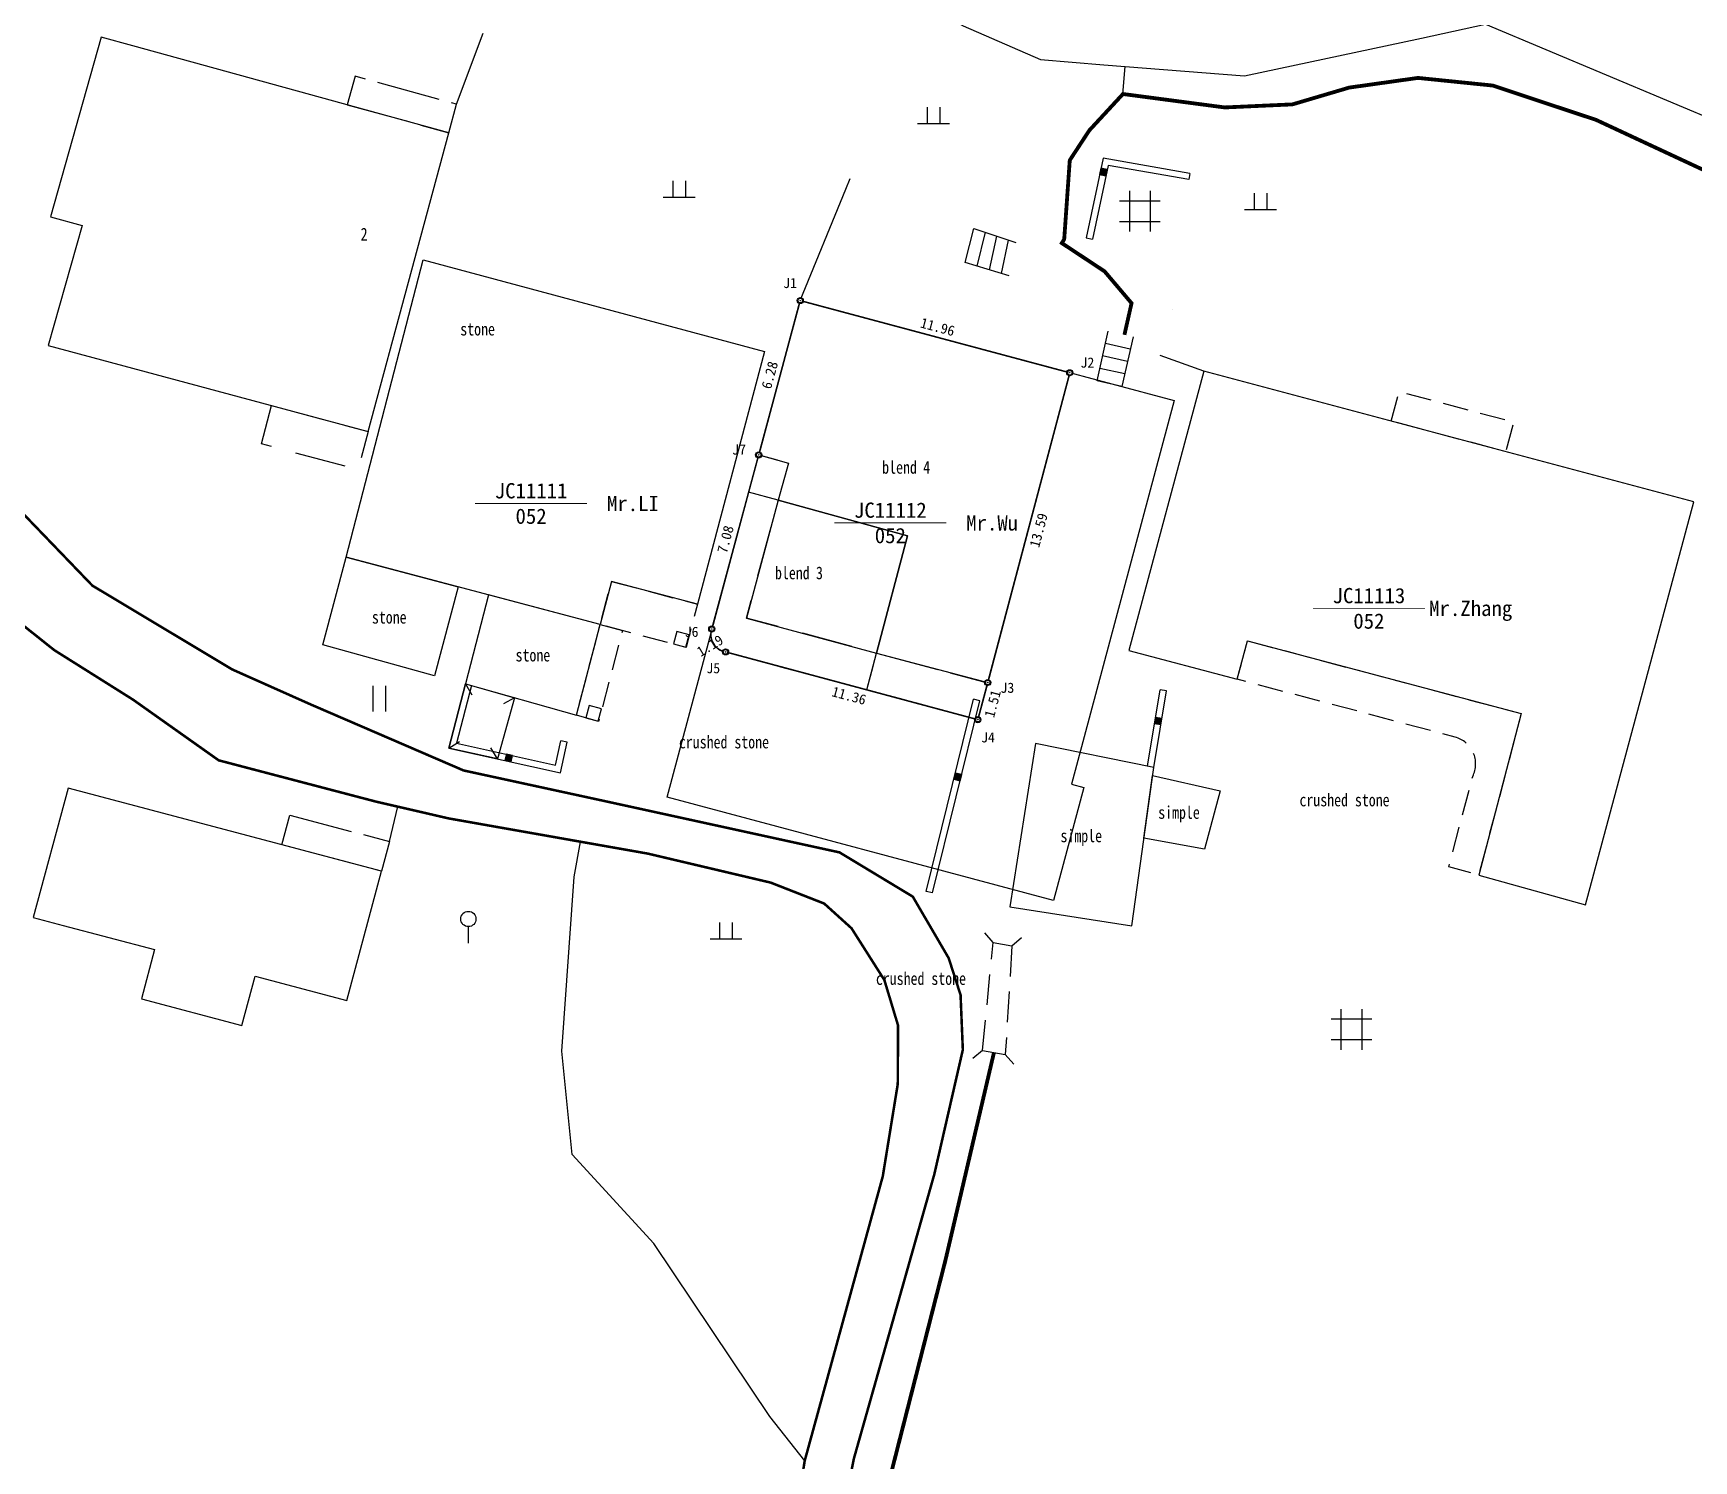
# Model space of a CAD drawing. Header units: millimetres. Extents: x 40421689 to 40422731, y 2790275 to 2791319.
# Drawn here: x 40422176.2 to 40422241.5, y 2790759.8 to 2790815.9 of the extents above; entities that cross this region are included whole.
import ezdxf
from ezdxf.enums import TextEntityAlignment as Align

# ---------------------------------------------------------------- set-up
doc = ezdxf.new("R2010")
doc.units = ezdxf.units.MM
doc.set_wipeout_variables(frame=1)
for name, pattern in [('X3', [5, 4, -1]), ('X31', [1.8, 1.2, -0.6]), ('X32', [1.5, 1, -0.5]), ('X39', [3, 2.5, -0.5]), ('X5', [3, 2, -1])]:
    doc.linetypes.add(name, pattern=pattern)
for name, color, linetype in [('DLDW', 8, 'Continuous'), ('DLSS', 8, 'Continuous'), ('DMTZ', 8, 'Continuous'), ('JMD', 8, 'Continuous'), ('JZP', 1, 'Continuous'), ('SXSS', 8, 'Continuous'), ('TK', 7, 'Continuous'), ('ZBTZ', 8, 'Continuous'), ('展绘宗地', 1, 'Continuous'), ('现状宗地', 5, 'Continuous'), ('现状宗地注记', 7, 'Continuous'), ('界址点', 7, 'Continuous'), ('界址点注记', 7, 'Continuous'), ('界址线', 1, 'Continuous'), ('界址线注记', 7, 'Continuous')]:
    doc.layers.add(name, color=color, linetype=linetype)
doc.styles.add('HZ', font='simhei.ttf', dxfattribs={"width": 0.8})
doc.styles.get("Standard").update_dxf_attribs({"font": 'simhei.ttf'})
doc.linetypes.add('10421', pattern='A,2,[150,AAA.SHX,S=0.5,R=0,X=0,Y=0.5],1e-11', length=2)
doc.linetypes.add('10422', pattern='A,0.75,[150,AAA.SHX,S=0.5,R=0,X=0,Y=0.5],1.5,[177,AAA.SHX,S=1,R=0,X=0,Y=0.4],0.75', length=3)
doc.linetypes.add('1161', pattern='A,0,[149,AAA.SHX,S=0.15,R=0,X=0,Y=0],-1.6', length=1.6)

msp = doc.modelspace()

# ---------------------------------------------------------------- texts
at = {"layer": 'DLDW', "linetype": 'Continuous', "style": 'HZ', "width": 0.8}
for p in [(40422203.368, 2790788.042), (40422227.745, 2790785.765)]:
    msp.add_text('crushed stone', height=0.5, rotation=0.00005, dxfattribs=at).set_placement(p, align=Align.MIDDLE)
at = {"layer": 'DLSS', "linetype": 'Continuous', "style": 'HZ', "width": 0.8}
msp.add_text('crushed stone', height=0.5, rotation=0.00005, dxfattribs=at).set_placement((40422211.106, 2790778.75, 20), align=Align.MIDDLE)
at = {"layer": 'JMD', "linetype": 'Continuous', "style": 'HZ', "width": 0.8}
for s, p in [('2', (40422189.095, 2790807.988)), ('4', (40422211.194, 2790798.827)), ('3', (40422206.983, 2790794.679))]:
    msp.add_text(s, height=0.5, rotation=0.00005, dxfattribs=at).set_placement(p, align=Align.MIDDLE_LEFT)
for s, p in [('stone', (40422193.69, 2790804.253)), ('stone', (40422190.219, 2790792.934)), ('stone', (40422195.863, 2790791.446)), ('simple', (40422221.243, 2790785.21)), ('simple', (40422217.403, 2790784.292))]:
    msp.add_text(s, height=0.5, rotation=0.00005, dxfattribs=at).set_placement(p, align=Align.MIDDLE)
for p in [(40422210.944, 2790798.827), (40422206.733, 2790794.679)]:
    msp.add_text('blend', height=0.5, rotation=0.00005, dxfattribs=at).set_placement(p, align=Align.MIDDLE_RIGHT)
at = {"layer": '现状宗地注记', "color": 7}
for s, p in [('JC11111', (40422195.791, 2790797.907)), ('Mr.LI', (40422199.791, 2790797.407)), ('052', (40422195.791, 2790796.907)), ('JC11112', (40422209.903, 2790797.145)), ('052', (40422209.903, 2790796.145)), ('Mr.Wu', (40422213.903, 2790796.645)), ('JC11113', (40422228.702, 2790793.787)), ('Mr.Zhang', (40422232.702, 2790793.287)), ('052', (40422228.702, 2790792.787))]:
    msp.add_text(s, height=0.6, dxfattribs=at).set_placement(p, align=Align.MIDDLE_CENTER)
at = {"layer": '界址点注记', "color": 7}
for s, p in [('J1', (40422205.965, 2790806.07)), ('J2', (40422217.645, 2790802.944)), ('J7', (40422203.96, 2790799.525)), ('J6', (40422202.097, 2790792.366)), ('J5', (40422202.947, 2790790.938)), ('J3', (40422214.5, 2790790.168)), ('J4', (40422213.741, 2790788.22))]:
    msp.add_text(s, height=0.4, dxfattribs=at).set_placement(p, align=Align.MIDDLE_CENTER)
at = {"layer": '界址线注记', "color": 7}
for s, rotation, p in [('11.96', 345.01584, (40422211.762, 2790804.346)), ('6.28', 74.92137, (40422205.162, 2790802.451)), ('7.08', 74.92137, (40422203.424, 2790796.001)), ('13.59', 75.1551, (40422215.727, 2790796.356)), ('1.19', 30.96381, (40422202.816, 2790791.821)), ('11.36', 344.95616, (40422208.281, 2790789.859)), ('1.51', 75.1551, (40422213.92, 2790789.54))]:
    msp.add_text(s, height=0.4, rotation=rotation, dxfattribs=at).set_placement(p, align=Align.MIDDLE_CENTER)

# ---------------------------------------------------------------- blocks, each defined once
blk = doc.blocks.new('gc119')
for p, q in [((-1.25, 0), (1.25, 0)), ((-0.5, 1.3), (-0.5, 0)), ((0.5, 1.3), (0.5, 0))]:
    blk.add_line(p, q)
blk = doc.blocks.new('gc325')
blk.add_line((0, 0), (0, 1.3))
blk.add_circle((0, 1.9), 0.6)
blk = doc.blocks.new('gc121')
for p, q in [((-0.5, -1), (-0.5, 1)), ((0.5, -1), (0.5, 1))]:
    blk.add_line(p, q)
blk = doc.blocks.new('gc146')
for points in [[(-0.8, -1.58), (-0.8, 1.62)], [(0.8, 1.62), (0.8, -1.58)], [(1.6, 0.82), (-1.6, 0.82)], [(-1.6, -0.78), (1.6, -0.78)]]:
    blk.add_lwpolyline(points)
blk = doc.blocks.new('*U5')
at = {"linetype": 'Continuous'}
for points in [[(0, 0), (0.5, 0.5), (-0.5, 0.5)], [(0, 0), (-0.5, 0.5), (-0.5, -0.5)], [(0, 0), (-0.5, -0.5), (0.5, -0.5)], [(0, 0), (0.5, -0.5), (0.5, 0.5)]]:
    blk.add_solid(points, dxfattribs=at)
blk = doc.blocks.new('gc002')
blk.add_lwpolyline([(-0.5, -0.5), (0.5, -0.5), (0.5, 0.5), (-0.5, 0.5), (-0.5, -0.5)])
at = {"linetype": 'Continuous'}
blk.add_blockref('*U5', (0, 0), dxfattribs=at)
blk = doc.blocks.new('gc291')
blk.add_lwpolyline([(-0.5, -0.5), (0.5, -0.5), (0.5, 0.5), (-0.5, 0.5), (-0.5, -0.5)])
blk = doc.blocks.new('X')
at = {"color": 7, "linetype": 'Continuous'}
blk.add_wipeout([(0.6, 0), (0.6, 0.04), (0.6, 0.08), (0.59, 0.11), (0.58, 0.15), (0.57, 0.19), (0.56, 0.22), (0.54, 0.26), (0.53, 0.29), (0.51, 0.32), (0.49, 0.35), (0.46, 0.38), (0.44, 0.41), (0.41, 0.44), (0.38, 0.46), (0.35, 0.49), (0.32, 0.51), (0.29, 0.53), (0.26, 0.54), (0.22, 0.56), (0.19, 0.57), (0.15, 0.58), (0.11, 0.59), (0.08, 0.6), (0.04, 0.6), (0, 0.6), (-0.04, 0.6), (-0.08, 0.6), (-0.11, 0.59), (-0.15, 0.58), (-0.19, 0.57), (-0.22, 0.56), (-0.26, 0.54), (-0.29, 0.53), (-0.32, 0.51), (-0.35, 0.49), (-0.38, 0.46), (-0.41, 0.44), (-0.44, 0.41), (-0.46, 0.38), (-0.49, 0.35), (-0.51, 0.32), (-0.53, 0.29), (-0.54, 0.26), (-0.56, 0.22), (-0.57, 0.19), (-0.58, 0.15), (-0.59, 0.11), (-0.6, 0.08), (-0.6, 0.04), (-0.6, 0), (-0.6, -0.04), (-0.6, -0.08), (-0.59, -0.11), (-0.58, -0.15), (-0.57, -0.19), (-0.56, -0.22), (-0.54, -0.26), (-0.53, -0.29), (-0.51, -0.32), (-0.49, -0.35), (-0.46, -0.38), (-0.44, -0.41), (-0.41, -0.44), (-0.38, -0.46), (-0.35, -0.49), (-0.32, -0.51), (-0.29, -0.53), (-0.26, -0.54), (-0.22, -0.56), (-0.19, -0.57), (-0.15, -0.58), (-0.11, -0.59), (-0.08, -0.6), (-0.04, -0.6), (0, -0.6), (0.04, -0.6), (0.08, -0.6), (0.11, -0.59), (0.15, -0.58), (0.19, -0.57), (0.22, -0.56), (0.26, -0.54), (0.29, -0.53), (0.32, -0.51), (0.35, -0.49), (0.38, -0.46), (0.41, -0.44), (0.44, -0.41), (0.46, -0.38), (0.49, -0.35), (0.51, -0.32), (0.53, -0.29), (0.54, -0.26), (0.56, -0.22), (0.57, -0.19), (0.58, -0.15), (0.59, -0.11), (0.6, -0.08), (0.6, -0.04)], dxfattribs=at).dxf.layer = 'JZP'
at = {"layer": 'JZP', "linetype": 'Continuous'}
h = blk.add_hatch(color=7, dxfattribs=at)
edge = h.paths.add_edge_path()
edge.add_line((0, 0.45), (0, 0.6))
edge.add_arc((0, 0), 0.6, 90, 180)
edge.add_arc((0, 0), 0.6, 180, 0)
edge.add_arc((0, 0), 0.6, 0, 90)
edge.add_line((0, 0.6), (0, 0.45))
edge.add_arc((0, 0), 0.45, 360, 90, ccw=False)
edge.add_arc((0, 0), 0.45, 180, 360, ccw=False)
edge.add_arc((0, 0), 0.45, 90, 180, ccw=False)
h = blk.add_hatch(color=7, dxfattribs=at)
edge = h.paths.add_edge_path()
edge.add_arc((0, 0), 0.05, 0, 360)
at = {"color": 7, "linetype": 'Continuous'}
for radius in [0.6, 0.45]:
    blk.add_circle((0, 0), radius, dxfattribs=at)
at = {"layer": 'JZP', "color": 7, "linetype": 'Continuous'}
blk.add_circle((0, 0), 0.05, dxfattribs=at)
blk = doc.blocks.new('RE4J')
at = {"layer": 'TK', "linetype": 'Continuous', "xscale": 0.5, "yscale": 0.5}
blk.add_blockref('X', (0, 0), dxfattribs=at)

# ---------------------------------------------------------------- hatches: boundary and pattern name
at = {"layer": '界址点'}
h = msp.add_hatch(color=7, dxfattribs=at)
edge = h.paths.add_edge_path()
edge.add_arc((40422206.365, 2790805.377), 0.05, 0, 360)
h = msp.add_hatch(color=7, dxfattribs=at)
edge = h.paths.add_edge_path()
edge.add_arc((40422216.953, 2790802.543), 0.05, 0, 360)
h = msp.add_hatch(color=7, dxfattribs=at)
edge = h.paths.add_edge_path()
edge.add_arc((40422204.732, 2790799.317), 0.05, 0, 360)
h = msp.add_hatch(color=7, dxfattribs=at)
edge = h.paths.add_edge_path()
edge.add_arc((40422202.889, 2790792.476), 0.05, 0, 360)
h = msp.add_hatch(color=7, dxfattribs=at)
edge = h.paths.add_edge_path()
edge.add_arc((40422203.429, 2790791.576), 0.05, 0, 360)
h = msp.add_hatch(color=7, dxfattribs=at)
edge = h.paths.add_edge_path()
edge.add_arc((40422213.727, 2790790.373), 0.05, 0, 360)
h = msp.add_hatch(color=7, dxfattribs=at)
edge = h.paths.add_edge_path()
edge.add_arc((40422213.34, 2790788.913), 0.05, 0, 360)

# ---------------------------------------------------------------- linework, layer by layer
at = {"layer": 'DLSS', "linetype": 'X3', "const_width": 0.15, "elevation": 18.44, "flags": 128}
msp.add_lwpolyline([(40422305.139, 2790790.076), (40422303.939, 2790789.566), (40422293.429, 2790792.766), (40422293.569, 2790796.066), (40422292.979, 2790798.936), (40422291.509, 2790801.206), (40422285.779, 2790803.236), (40422278.669, 2790805.226), (40422276.858, 2790805.56), (40422275.023, 2790806.581), (40422273.38, 2790806.852), (40422270.795, 2790806.82), (40422268.732, 2790806.581), (40422266.469, 2790807.286), (40422264.059, 2790807.346), (40422260.589, 2790807.046), (40422254.289, 2790806.796), (40422250.959, 2790807.136), (40422247.729, 2790807.976), (40422243.699, 2790809.646), (40422237.629, 2790812.476), (40422233.569, 2790813.826), (40422230.629, 2790814.126), (40422227.929, 2790813.746), (40422225.699, 2790813.086), (40422223.039, 2790812.966), (40422219.041, 2790813.494), (40422217.721, 2790812.066), (40422216.952, 2790810.892), (40422216.734, 2790807.79), (40422216.639, 2790807.636), (40422218.319, 2790806.526), (40422219.379, 2790805.276), (40422219.099, 2790804.033)], dxfattribs=at)
at = {"layer": 'DLSS', "linetype": 'X3', "const_width": 0.1, "flags": 128}
msp.add_lwpolyline([(40422173.229, 2790799.716), (40422178.559, 2790794.179), (40422184.049, 2790790.887), (40422187.136, 2790789.51), (40422193.139, 2790786.918), (40422198.677, 2790785.716), (40422207.907, 2790783.699), (40422210.785, 2790781.961), (40422212.195, 2790779.546), (40422212.662, 2790778.098), (40422212.751, 2790775.944), (40422211.63, 2790771.05), (40422208.468, 2790759.871), (40422207.703, 2790756.057), (40422207.199, 2790752.374), (40422207.658, 2790750.099)], dxfattribs=at)
at = {"layer": 'DLSS', "linetype": 'Continuous', "const_width": 0.1, "elevation": 20, "flags": 128}
msp.add_lwpolyline([(40422205.069, 2790750.516), (40422206.539, 2790759.796), (40422209.606, 2790770.971), (40422210.195, 2790774.595), (40422210.206, 2790776.902), (40422209.669, 2790778.684), (40422208.378, 2790780.718), (40422207.305, 2790781.689), (40422205.202, 2790782.512), (40422200.381, 2790783.65), (40422192.556, 2790785.033), (40422189.689, 2790785.696), (40422183.519, 2790787.316), (40422180.159, 2790789.696), (40422177.059, 2790791.646), (40422172.049, 2790795.636), (40422170.109, 2790797.616)], dxfattribs=at)
at = {"layer": 'DMTZ', "linetype": '10422', "elevation": 20.09, "flags": 128}
msp.add_lwpolyline([(40422156.429, 2790835.426, 0.00000202, 0.00000202, 0), (40422158.969, 2790835.816, 0.00000202, 0.00000202, 0), (40422171.929, 2790833.936, 0.00000202, 0.00000202, 0), (40422171.149, 2790827.566, 0.00000202, 0.00000202, 0), (40422180.449, 2790824.796, 0.00000202, 0.00000202, 0), (40422181.059, 2790827.766, 0.00000202, 0.00000202, 0), (40422190.469, 2790824.936, 0.00000202, 0.00000202, 0), (40422188.499, 2790817.916, 0.00000202, 0.00000202, 0), (40422196.349, 2790814.966, 0.00000202, 0.00000202, 0), (40422204.019, 2790811.906, 0.00000202, 0.00000202, 0), (40422213.179, 2790808.216, 0, 0, 0)], format="xyseb", dxfattribs=at)
at = {"layer": 'DMTZ', "linetype": '10421', "flags": 128}
msp.add_lwpolyline([(40422188.635, 2790825.488), (40422188.875, 2790826.285), (40422189.414, 2790827.681), (40422200.134, 2790822.382), (40422209.67, 2790817.878), (40422212.766, 2790816.178), (40422215.804, 2790814.853), (40422218.29, 2790814.642), (40422223.821, 2790814.202), (40422230.769, 2790815.686), (40422233.289, 2790816.236), (40422245.129, 2790811.256), (40422246.639, 2790809.446), (40422247.509, 2790808.936), (40422250.799, 2790808.346), (40422252.949, 2790808.416), (40422263.299, 2790809.076), (40422268.679, 2790809.016)], dxfattribs=at)
at = {"layer": 'DMTZ', "linetype": '10422', "flags": 128}
msp.add_lwpolyline([(40422214.569, 2790806.356, 0, 0, 0), (40422218.849, 2790805.136, 0.00000202, 0.00000202, 0), (40422218.463, 2790804.177, 0, 0, 0)], format="xyseb", dxfattribs=at)
at = {"layer": 'DMTZ', "linetype": '10421', "elevation": 19.33, "flags": 128}
msp.add_lwpolyline([(40422213.529, 2790775.916, 0.00000202, 0.00000202, 0), (40422212.973, 2790774.144, 0.00000202, 0.00000202, 0), (40422210.851, 2790765.533, 0.00000202, 0.00000202, 0), (40422208.896, 2790758.279, 0.00000202, 0.00000202, 0), (40422207.679, 2790752.796, 0.00000202, 0.00000202, 0), (40422208.009, 2790751.796, 0, 0, 0), (40422208.539, 2790751.496, 0, 0, 0), (40422209.599, 2790751.246, 0, 0, 0), (40422211.529, 2790750.926, 0, 0, 0)], format="xyseb", dxfattribs=at)
at = {"layer": 'JMD', "linetype": 'Continuous'}
for p, q in [((40422221.669, 2790810.376), (40422221.626, 2790810.13)), ((40422212.839, 2790806.876), (40422213.179, 2790808.216)), ((40422213.318, 2790806.732), (40422213.636, 2790808.061)), ((40422213.797, 2790806.589), (40422214.093, 2790807.906)), ((40422214.276, 2790806.445), (40422214.549, 2790807.751)), ((40422217.599, 2790807.846), (40422217.844, 2790807.795)), ((40422219.329, 2790803.47), (40422218.354, 2790803.69)), ((40422219.219, 2790802.982), (40422218.243, 2790803.202)), ((40422219.109, 2790802.494), (40422218.133, 2790802.714)), ((40422218.999, 2790802.006), (40422218.023, 2790802.227)), ((40422193.212, 2790790.324), (40422193.461, 2790789.89)), ((40422193.212, 2790790.324), (40422193.453, 2790790.256, 20.58)), ((40422220.749, 2790790.046), (40422220.503, 2790790.087)), ((40422195.144, 2790789.776), (40422194.707, 2790789.532)), ((40422213.419, 2790789.656), (40422213.176, 2790789.716)), ((40422192.554, 2790787.8), (40422192.98, 2790788.061)), ((40422197.209, 2790788.026), (40422196.965, 2790788.08)), ((40422194.466, 2790787.378), (40422194.21, 2790787.807)), ((40422220.25, 2790787.032), (40422220.005, 2790787.082)), ((40422211.559, 2790782.106), (40422211.316, 2790782.166))]:
    msp.add_line(p, q, dxfattribs=at)
at = {"layer": 'JMD', "linetype": 'Continuous', "flags": 128}
for points in [[(40422178.905, 2790815.724), (40422176.911, 2790808.666), (40422178.156, 2790808.332), (40422176.821, 2790803.608), (40422189.393, 2790800.233), (40422192.561, 2790811.975), (40422180.148, 2790815.383)], [(40422198.504, 2790792.647), (40422188.531, 2790795.298), (40422191.548, 2790806.974), (40422204.955, 2790803.379), (40422202.327, 2790793.448), (40422198.948, 2790794.346)], [(40422205.503, 2790797.531), (40422210.58, 2790796.135), (40422210.58, 2790796.135), (40422210.58, 2790796.135), (40422209.359, 2790791.531), (40422213.727, 2790790.373), (40422216.953, 2790802.543), (40422206.365, 2790805.377), (40422204.732, 2790799.317), (40422205.898, 2790798.996)], [(40422233.018, 2790782.809), (40422237.209, 2790781.636), (40422241.465, 2790797.475), (40422222.221, 2790802.604), (40422219.273, 2790791.636), (40422223.527, 2790790.504), (40422223.932, 2790792.01), (40422234.684, 2790789.15)], [(40422205.503, 2790797.531), (40422204.256, 2790792.902), (40422209.359, 2790791.531), (40422210.58, 2790796.135), (40422210.58, 2790796.135), (40422210.58, 2790796.135)], [(40422194.123, 2790793.812), (40422193.212, 2790790.324), (40422197.573, 2790789.087), (40422198.504, 2790792.647)], [(40422195.144, 2790789.776), (40422194.466, 2790787.378), (40422192.554, 2790787.8), (40422193.212, 2790790.324)], [(40422180.484, 2790777.95), (40422184.433, 2790776.903), (40422184.951, 2790778.83), (40422188.554, 2790777.875), (40422189.92, 2790782.957), (40422177.607, 2790786.222), (40422176.233, 2790781.143), (40422177.409, 2790780.831), (40422181.002, 2790779.878)]]:
    msp.add_lwpolyline(points, close=True, dxfattribs=at)
at = {"layer": 'JMD', "linetype": 'X39', "flags": 128}
for points, elevation in [([(40422188.572, 2790813.07), (40422192.561, 2790811.975), (40422192.863, 2790813.094), (40422188.874, 2790814.189)], 20.891), ([(40422209.359, 2790791.531), (40422213.723, 2790790.358), (40422213.34, 2790788.913), (40422208.976, 2790790.085)], 29.189), ([(40422186.309, 2790785.167), (40422190.234, 2790784.126), (40422189.92, 2790782.957), (40422185.995, 2790783.998)], 29.771)]:
    msp.add_lwpolyline(points, close=True, dxfattribs=dict(at, elevation=elevation))
at = {"layer": 'JMD', "linetype": 'Continuous', "flags": 128}
for points, elevation in [([(40422221.669, 2790810.376), (40422218.259, 2790810.976), (40422217.599, 2790807.846)], 18.28), ([(40422221.626, 2790810.13), (40422218.454, 2790810.688), (40422217.844, 2790807.795)], 18.28), ([(40422193.212, 2790790.324), (40422192.554, 2790787.8), (40422196.946, 2790786.831), (40422197.209, 2790788.026)], 20.58), ([(40422193.453, 2790790.256), (40422192.861, 2790787.988), (40422196.755, 2790787.129), (40422196.965, 2790788.08)], 20.58)]:
    msp.add_lwpolyline(points, dxfattribs=dict(at, elevation=elevation))
at = {"layer": 'JMD', "linetype": 'Continuous'}
for points in [[(40422213.179, 2790808.216), (40422214.829, 2790807.656)], [(40422214.569, 2790806.356), (40422212.839, 2790806.876)], [(40422218.023, 2790802.227), (40422218.463, 2790804.177)], [(40422219.439, 2790803.956), (40422218.999, 2790802.006)]]:
    msp.add_lwpolyline(points, dxfattribs=at)
at = {"layer": 'JMD', "linetype": 'X32', "flags": 128}
for points, elevation in [([(40422229.577, 2790800.644), (40422229.889, 2790801.807), (40422234.394, 2790800.607), (40422234.081, 2790799.443)], 23.157), ([(40422198.948, 2790794.346), (40422202.327, 2790793.448), (40422201.878, 2790791.75), (40422198.504, 2790792.647)], 21.408), ([(40422198.504, 2790792.647), (40422199.379, 2790792.414), (40422198.444, 2790788.839), (40422197.573, 2790789.087)], 20.337)]:
    msp.add_lwpolyline(points, close=True, dxfattribs=dict(at, elevation=elevation))
at = {"layer": 'JMD', "linetype": 'X5', "flags": 128}
for points, elevation in [([(40422185.6, 2790801.251), (40422189.393, 2790800.233), (40422188.989, 2790798.734), (40422185.195, 2790799.752)], 23.694), ([(40422205.898, 2790798.996), (40422205.503, 2790797.531), (40422204.337, 2790797.852), (40422204.732, 2790799.317)], 32.992)]:
    msp.add_lwpolyline(points, close=True, dxfattribs=dict(at, elevation=elevation))
msp.add_lwpolyline([(40422204.337, 2790797.852), (40422202.889, 2790792.476, 0.458826), (40422203.429, 2790791.576), (40422208.976, 2790790.085), (40422209.359, 2790791.531), (40422204.256, 2790792.902), (40422205.503, 2790797.531)], format="xyb", close=True, dxfattribs=at)
at = {"layer": 'JMD', "linetype": 'Continuous', "flags": 128}
for points, elevation in [([(40422192.924, 2790794.13), (40422192, 2790790.634), (40422187.614, 2790791.858), (40422188.531, 2790795.298)], 23.649), ([(40422214.598, 2790781.563), (40422219.385, 2790780.815), (40422220.25, 2790787.032), (40422215.611, 2790787.972)], 19.685), ([(40422220.206, 2790786.719), (40422222.855, 2790786.115), (40422222.241, 2790783.825), (40422219.864, 2790784.255)], 19.828)]:
    msp.add_lwpolyline(points, close=True, dxfattribs=dict(at, elevation=elevation))
at = {"layer": 'JMD', "linetype": 'X32', "flags": 128}
msp.add_lwpolyline([(40422223.932, 2790792.01), (40422234.684, 2790789.15), (40422233.018, 2790782.809), (40422231.847, 2790783.137), (40422232.779, 2790786.686, 0.476468), (40422232.089, 2790788.226), (40422223.527, 2790790.504)], format="xyb", close=True, dxfattribs=at)
at = {"layer": 'JMD', "linetype": 'Continuous', "flags": 128}
for points in [[(40422220.005, 2790787.082), (40422220.503, 2790790.087)], [(40422220.25, 2790787.032), (40422220.749, 2790790.046)], [(40422211.316, 2790782.166), (40422213.176, 2790789.716)], [(40422211.559, 2790782.106), (40422213.419, 2790789.656)]]:
    msp.add_lwpolyline(points, dxfattribs=at)
at = {"layer": 'SXSS', "linetype": 'Continuous'}
for p, q in [((40422213.939, 2790780.156), (40422213.621, 2790780.542)), ((40422213.939, 2790780.156), (40422214.679, 2790780.026)), ((40422214.679, 2790780.026), (40422215.054, 2790780.358)), ((40422213.529, 2790775.916), (40422213.143, 2790775.599)), ((40422213.529, 2790775.916), (40422214.419, 2790775.756)), ((40422214.419, 2790775.756), (40422214.751, 2790775.382))]:
    msp.add_line(p, q, dxfattribs=at)
at = {"layer": 'SXSS', "linetype": '10421', "flags": 128}
msp.add_lwpolyline([(40422214.679, 2790780.026, 0, 0, 0), (40422214.809, 2790781.096, 0.00000202, 0.00000202, 0), (40422213.919, 2790781.506, 0.00000202, 0.00000202, 0), (40422213.779, 2790783.676, 0, 0, 0), (40422214.679, 2790788.386, 0.00000202, 0.00000202, 0), (40422215.379, 2790789.526, 0.00000202, 0.00000202, 0), (40422217.229, 2790791.046, 0.00000202, 0.00000202, 0), (40422217.939, 2790794.806, 0.00000202, 0.00000202, 0), (40422219.249, 2790799.886, 0.00000202, 0.00000202, 0), (40422220.509, 2790803.216, 0.00000202, 0.00000202, 0), (40422221.199, 2790804.726, 0.00000202, 0.00000202, 0), (40422221.317, 2790804.95, 0.00000202, 0.00000202, 0), (40422220.569, 2790805.156, 0.00000202, 0.00000202, 0), (40422220.109, 2790804.186, 0.00000202, 0.00000202, 0), (40422219.439, 2790803.956, 0, 0, 0)], format="xyseb", dxfattribs=at)
at = {"layer": 'SXSS', "linetype": '10422', "flags": 128}
msp.add_lwpolyline([(40422218.999, 2790802.006, 0, 0, 0), (40422216.159, 2790791.436, 0.00000202, 0.00000202, 0), (40422215.869, 2790790.476, 0.00000202, 0.00000202, 0), (40422215.579, 2790790.226, 0.00000202, 0.00000202, 0), (40422214.969, 2790789.896, 0.00000202, 0.00000202, 0), (40422214.659, 2790789.476, 0.00000202, 0.00000202, 0), (40422212.925, 2790781.344, 0, 0, 0), (40422213.939, 2790780.156, 0, 0, 0)], format="xyseb", dxfattribs=at)
at = {"layer": 'SXSS', "linetype": 'X31'}
for points in [[(40422213.529, 2790775.916), (40422213.939, 2790780.156)], [(40422214.679, 2790780.026), (40422214.419, 2790775.756)]]:
    msp.add_lwpolyline(points, dxfattribs=at)
at = {"layer": 'SXSS', "linetype": 'Continuous', "const_width": 0.15, "flags": 128}
msp.add_lwpolyline([(40422215.009, 2790747.676), (40422213.949, 2790748.326), (40422213.669, 2790749.286), (40422214.059, 2790750.476), (40422212.409, 2790751.276), (40422211.872, 2790751.436), (40422208.725, 2790752.231), (40422208.476, 2790752.788), (40422209.547, 2790757.792), (40422212.061, 2790767.646), (40422213.974, 2790775.836)], dxfattribs=at)
at = {"layer": 'ZBTZ', "linetype": '1161', "flags": 128}
for points, elevation in [([(40422192.863, 2790813.094), (40422193.911, 2790815.883)], 20.891), ([(40422219.041, 2790813.494), (40422219.127, 2790814.576)], 18.44), ([(40422190.234, 2790784.126), (40422190.552, 2790785.497)], 29.771), ([(40422206.539, 2790759.796), (40422205.169, 2790761.536), (40422200.619, 2790768.336), (40422197.409, 2790771.836), (40422196.999, 2790775.886), (40422197.489, 2790782.736), (40422197.733, 2790784.118)], 20)]:
    msp.add_lwpolyline(points, dxfattribs=dict(at, elevation=elevation))
for points in [[(40422206.365, 2790805.377), (40422208.159, 2790809.756), (40422208.326, 2790810.171)], [(40422222.221, 2790802.604), (40422220.509, 2790803.216)]]:
    msp.add_lwpolyline(points, dxfattribs=at)
at = {"layer": '展绘宗地', "linetype": 'Continuous', "flags": 128}
msp.add_lwpolyline([(40422206.365, 2790805.377), (40422221.048, 2790801.447), (40422217.015, 2790786.378), (40422217.498, 2790786.248), (40422216.308, 2790781.805), (40422201.142, 2790785.864)], close=True, dxfattribs=at)
at = {"layer": '现状宗地', "color": 5, "linetype": 'Continuous', "true_color": 0x0000ff, "const_width": 0.06, "flags": 128}
msp.add_lwpolyline([(40422206.365, 2790805.377), (40422216.953, 2790802.543), (40422213.727, 2790790.373), (40422213.34, 2790788.913), (40422203.429, 2790791.576, -0.458826), (40422202.889, 2790792.476), (40422204.732, 2790799.317)], format="xyb", close=True, dxfattribs=at)
at = {"layer": '现状宗地注记', "color": 7}
for points in [[(40422193.591, 2790797.407, 0.03, 0.03, 0), (40422197.991, 2790797.407, 0.03, 0.03, 0)], [(40422207.703, 2790796.645, 0.03, 0.03, 0), (40422212.103, 2790796.645, 0.03, 0.03, 0)], [(40422226.502, 2790793.287, 0.03, 0.03, 0), (40422230.902, 2790793.287, 0.03, 0.03, 0)]]:
    msp.add_lwpolyline(points, format="xyseb", dxfattribs=at)
at = {"layer": '界址点', "color": 7}
for centre in [(40422206.365, 2790805.377), (40422216.953, 2790802.543), (40422204.732, 2790799.317), (40422202.889, 2790792.476), (40422203.429, 2790791.576), (40422213.727, 2790790.373), (40422213.34, 2790788.913)]:
    msp.add_circle(centre, 0.12, dxfattribs=at)
at = {"layer": '界址线'}
for p, q in [((40422204.732, 2790799.317), (40422206.365, 2790805.377)), ((40422206.365, 2790805.377), (40422216.953, 2790802.543)), ((40422216.953, 2790802.543), (40422213.727, 2790790.373)), ((40422202.889, 2790792.476), (40422204.732, 2790799.317)), ((40422213.34, 2790788.913), (40422203.429, 2790791.576)), ((40422213.727, 2790790.373), (40422213.34, 2790788.913))]:
    msp.add_line(p, q, dxfattribs=at)
msp.add_arc((40422203.546, 2790792.259), 0.692, 161.67007, 260.25754, dxfattribs=at)

# ---------------------------------------------------------------- block references
at = {"layer": 'JMD', "linetype": 'Continuous', "yscale": 0.25}
for p, xscale, rotation in [((40422218.271, 2790810.428), 0.2499999993958361, 258.0928928416546), ((40422220.426, 2790788.861), 0.2500000003877064, 80.59382778585271), ((40422194.914, 2790787.407), 0.2499999964276175, 347.5667646193548), ((40422212.554, 2790786.666), 0.2500000003268696, 76.16034110116637)]:
    msp.add_blockref('gc002', p, dxfattribs=dict(at, xscale=xscale, rotation=rotation))
at = {"layer": 'JMD', "linetype": 'Continuous', "yscale": 0.5, "zscale": 0.5}
for p, xscale, rotation in [((40422201.694, 2790792.066, 21.408), 0.5000000017288109, 345.1105454466186), ((40422198.253, 2790789.166, 20.337), 0.500000000205532, 255.3461641675121)]:
    msp.add_blockref('gc291', p, dxfattribs=dict(at, xscale=xscale, rotation=rotation))
at = {"layer": 'SXSS', "linetype": 'Continuous', "xscale": 0.5, "yscale": 0.5}
for p in [(40422219.709, 2790808.876, 18.16), (40422228.019, 2790776.736, 19.42)]:
    msp.add_blockref('gc146', p, dxfattribs=at)
at = {"layer": 'ZBTZ', "linetype": 'Continuous', "xscale": 0.5, "yscale": 0.5}
for name, p in [('gc119', (40422211.6, 2790812.331)), ('gc119', (40422201.608, 2790809.439)), ('gc119', (40422224.442, 2790808.953)), ('gc121', (40422189.833, 2790789.74)), ('gc325', (40422193.327, 2790780.133)), ('gc119', (40422203.445, 2790780.3))]:
    msp.add_blockref(name, p, dxfattribs=at)

msp.set_redraw_order([(e.dxf.handle, doc.entitydb.next_handle()) for e in msp.query("TEXT MTEXT ATTDEF DIMENSION ARC_DIMENSION")])  # texts and dimensions are drawn at this point

# ---------------------------------------------------------------- next in the draw order: block references
at = {"xscale": 0.4, "yscale": 0.4}
for p in [(40422206.365, 2790805.377), (40422216.953, 2790802.543), (40422204.732, 2790799.317), (40422202.889, 2790792.476), (40422203.429, 2790791.576), (40422213.727, 2790790.373), (40422213.34, 2790788.913)]:
    msp.add_blockref('RE4J', p, dxfattribs=at)

doc.saveas('drawing.dxf')
